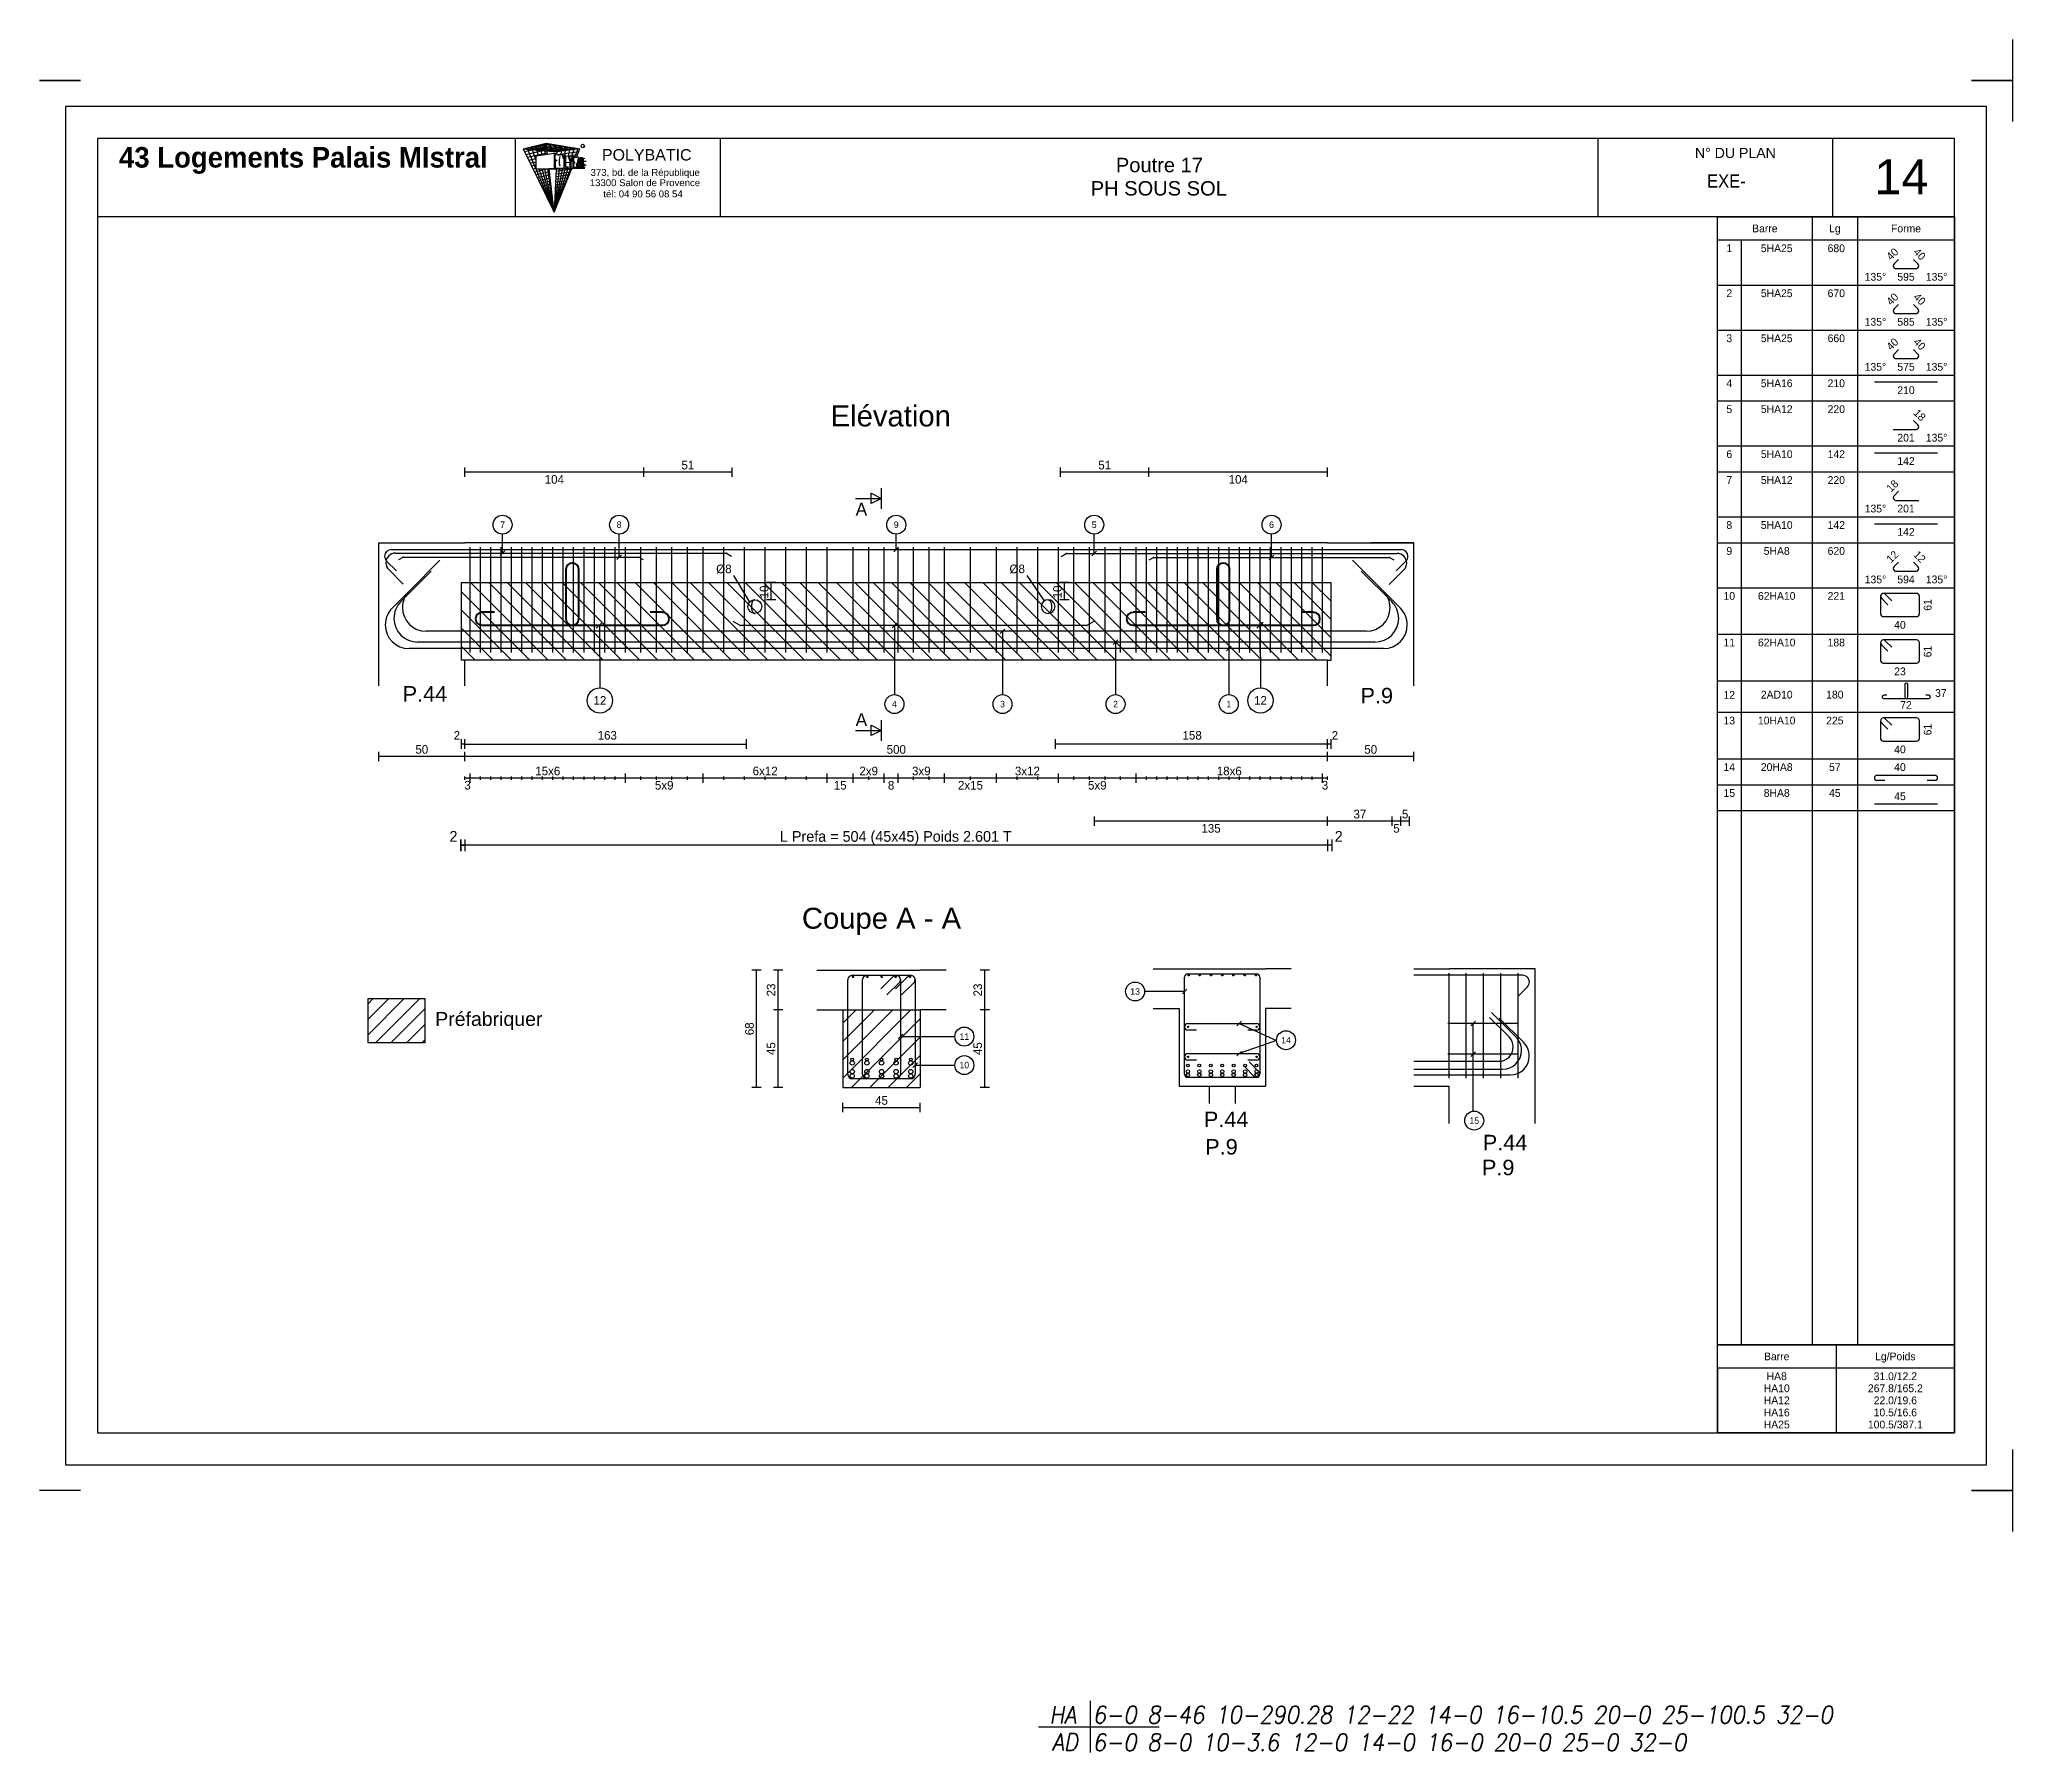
# Model space of a CAD drawing. Extents: x -12912 to 27386, y 1818 to 8189.
# Drawn here: x 2945 to 4089, y 3017 to 4010 of the extents above; entities that cross this region are included whole.
import ezdxf
from ezdxf.enums import TextEntityAlignment as Align

# ---------------------------------------------------------------- set-up
doc = ezdxf.new("R2010")
doc.units = 0
doc.header["$MEASUREMENT"] = 0
doc.linetypes.add('CONTINUE', pattern=[0])
doc.linetypes.add('MEDIUM_DASH', pattern=[0.5, 0.35, -0.15])
doc.layers.get('0').update_dxf_attribs({"linetype": 'CONTINUOUS'})
for name, color, linetype in [('1', 7, 'CONTINUOUS'), ('104', 7, 'CONTINUOUS'), ('173', 7, 'CONTINUOUS'), ('5', 7, 'CONTINUOUS'), ('6', 7, 'CONTINUOUS'), ('7', 7, 'CONTINUOUS'), ('GO-CARTOUCHE', 7, 'CONTINUOUS'), ('GO-TEXTE', 9, 'CONTINUOUS'), ('PYC-HACHURE', 7, 'CONTINUOUS'), ('RDC COFFRAGE', 7, 'CONTINUOUS'), ('STR_TXT', 102, 'CONTINUOUS')]:
    doc.layers.add(name, color=color, linetype=linetype)
doc.layers.add('PYC- HACHURES', color=7, linetype='CONTINUOUS', lineweight=18)
doc.styles.add('ARIAL', font='ARIAL.TTF')
doc.styles.add('Tableau', font='romans.shx', dxfattribs={"width": 0.9, "oblique": 10})
doc.styles.add('TEXTEBA', font='ARIAL.TTF')

msp = doc.modelspace()

# ---------------------------------------------------------------- texts
at = {"style": 'ARIAL'}
for s, height, p in [('Elévation', 12.1293, (3438.417, 3791.916)), ('Coupe A - A', 12.12935, (3433.051, 3500.705)), ('Préfabriquer', 8.08623, (3205.451, 3442.322))]:
    msp.add_text(s, height=height, dxfattribs=at).set_placement(p, align=Align.MIDDLE_CENTER)
for s, p in [('P.44', (3155.509, 3635.279)), ('P.9', (3710.698, 3634.285)), ('P.44', (3619.89, 3388.581)), ('P.44', (3781.566, 3375.15)), ('P.9', (3620.688, 3372.701)), ('P.9', (3781.079, 3360.697))]:
    msp.add_text(s, height=8.9847, dxfattribs=at).set_placement(p, align=Align.TOP_LEFT)
at = {"layer": '104', "color": 104}
msp.add_text('A', height=7.5, dxfattribs=at).set_placement((3418.051, 3741.646), align=Align.TOP_LEFT)
msp.add_text('A', height=7.5, dxfattribs=at).set_placement((3418.051, 3612.089))
at = {"layer": '173', "color": 173}
for s, p in [('Barre', (3945.058, 3900.634)), ('Lg', (3985.62, 3900.634)), ('Forme', (4026.87, 3900.634)), ('Barre', (3951.933, 3246.698)), ('Lg/Poids', (4020.683, 3246.698))]:
    msp.add_text(s, height=4.5, dxfattribs=at).set_placement(p, align=Align.MIDDLE_CENTER)
for s, p in [('1', (3924.433, 3891.384)), ('5HA25', (3951.933, 3891.384)), (' 680', (3985.62, 3891.384)), ('595', (4026.87, 3874.844)), ('2', (3924.433, 3865.291)), ('5HA25', (3951.933, 3865.291)), (' 670', (3985.62, 3865.291)), ('585', (4026.87, 3848.752)), ('3', (3924.433, 3839.199)), ('5HA25', (3951.933, 3839.199)), (' 660', (3985.62, 3839.199)), ('575', (4026.87, 3822.66)), ('4', (3924.433, 3813.107)), ('5HA16', (3951.933, 3813.107)), (' 210', (3985.62, 3813.107)), ('210', (4026.87, 3809.107)), ('5', (3924.433, 3798.107)), ('5HA12', (3951.933, 3798.107)), (' 220', (3985.62, 3798.107)), ('201', (4026.87, 3781.567)), ('6', (3924.433, 3772.014)), ('5HA10', (3951.933, 3772.014)), (' 142', (3985.62, 3772.014)), ('142', (4026.87, 3768.014)), ('7', (3924.433, 3757.014)), ('5HA12', (3951.933, 3757.014)), (' 220', (3985.62, 3757.014)), ('201', (4026.87, 3740.475)), ('8', (3924.433, 3730.922)), ('5HA10', (3951.933, 3730.922)), (' 142', (3985.62, 3730.922)), ('142', (4026.87, 3726.922)), ('9', (3924.433, 3715.922)), ('5HA8', (3951.933, 3715.922)), (' 620', (3985.62, 3715.922)), ('594', (4026.87, 3699.383)), ('10', (3924.433, 3689.83)), ('62HA10', (3951.933, 3689.83)), (' 221', (3985.62, 3689.83)), ('40', (4023.37, 3673.08)), ('11', (3924.433, 3662.83)), ('62HA10', (3951.933, 3662.83)), (' 188', (3985.62, 3662.83)), ('23', (4023.37, 3646.08)), ('12', (3924.433, 3632.491)), ('2AD10', (3951.933, 3632.6)), ('180', (3985.62, 3632.6)), ('72', (4026.87, 3626.622)), ('37', (4047.078, 3633.538)), ('13', (3924.433, 3617.6)), ('10HA10', (3951.933, 3617.6)), ('225', (3985.62, 3617.6)), ('40', (4023.37, 3600.85)), ('14', (3924.433, 3590.6)), ('20HA8', (3951.933, 3590.6)), ('57', (3985.62, 3590.6)), ('40', (4023.37, 3590.6)), ('15', (3924.433, 3575.6)), ('8HA8', (3951.933, 3575.6)), ('45', (3985.62, 3575.6)), ('45', (4023.37, 3573.686)), ('HA8', (3951.933, 3237.448)), ('31.0/12.2', (4020.683, 3237.448)), ('HA10', (3951.933, 3230.448)), ('267.8/165.2', (4020.683, 3230.448)), ('HA12', (3951.933, 3223.448)), ('HA16', (3951.933, 3216.448)), ('22.0/19.6', (4020.683, 3223.448)), ('10.5/16.6', (4020.683, 3216.448)), ('HA25', (3951.933, 3209.448)), ('100.5/387.1', (4020.683, 3209.448))]:
    msp.add_text(s, height=4.5, dxfattribs=at).set_placement(p, align=Align.TOP_CENTER)
for s, p in [('40', (4018.186, 3881.785)), ('40', (4018.186, 3855.692)), ('40', (4018.186, 3829.6)), ('18', (4018.186, 3747.415)), ('12', (4018.186, 3706.323))]:
    msp.add_text(s, height=4.5, rotation=45, dxfattribs=at).set_placement(p)
for s, p in [('40', (4035.554, 3881.785)), ('40', (4035.554, 3855.692)), ('40', (4035.554, 3829.6)), ('18', (4035.554, 3788.508)), ('12', (4035.554, 3706.323))]:
    msp.add_text(s, height=4.5, rotation=315, dxfattribs=at).set_placement(p, align=Align.RIGHT)
for p in [(4015.37, 3874.844), (4015.37, 3848.752), (4015.37, 3822.66), (4015.37, 3740.475), (4015.37, 3699.383)]:
    msp.add_text('135°', height=4.5, dxfattribs=at).set_placement(p, align=Align.TOP_RIGHT)
for p in [(4038.37, 3874.844), (4038.37, 3848.752), (4038.37, 3822.66), (4038.37, 3781.567), (4038.37, 3699.383)]:
    msp.add_text('135°', height=4.5, dxfattribs=at).set_placement(p, align=Align.TOP_LEFT)
for p in [(4037.145, 3682.33), (4037.145, 3655.33), (4037.145, 3610.1)]:
    msp.add_text('61', height=4.5, rotation=90, dxfattribs=at).set_placement(p, align=Align.TOP_CENTER)
at = {"layer": '5', "color": 5}
for s, p in [('51', (3320.799, 3760.916)), ('51', (3562.423, 3760.916)), ('50', (3166.611, 3596.083)), ('500', (3441.611, 3596.083)), ('50', (3716.611, 3596.083)), ('15x6', (3239.611, 3583.583)), ('6x12', (3365.611, 3583.583)), ('2x9', (3425.611, 3583.583)), ('3x9', (3456.111, 3583.583)), ('3x12', (3517.611, 3583.583)), ('18x6', (3634.611, 3583.583)), ('37', (3710.336, 3558.583)), ('5', (3736.561, 3558.583)), ('45', (3433.051, 3392.579))]:
    msp.add_text(s, height=5, dxfattribs=at).set_placement(p, align=Align.CENTER)
for s, p in [('104', (3243.401, 3757.652)), ('104', (3639.821, 3757.652)), ('3', (3193.111, 3580.319)), ('5x9', (3307.111, 3580.319)), ('15', (3409.111, 3580.319)), ('8', (3438.611, 3580.319)), ('2x15', (3484.611, 3580.319)), ('5x9', (3558.111, 3580.319)), ('3', (3690.111, 3580.319)), ('135', (3624.058, 3555.319)), ('5', (3731.561, 3555.319))]:
    msp.add_text(s, height=5, dxfattribs=at).set_placement(p, align=Align.TOP_CENTER)
for s, p in [('10', (3367.499, 3689.868)), ('10', (3537.499, 3689.868)), ('23', (3371.503, 3459.114)), ('23', (3491.336, 3459.114)), ('68', (3359.003, 3436.614)), ('45', (3371.503, 3425.114)), ('45', (3491.336, 3425.114))]:
    msp.add_text(s, height=5, rotation=90, dxfattribs=at).set_placement(p, align=Align.CENTER)
at = {"layer": '5', "color": 5, "char_height": 5}
for s, insert, attachment_point in [('Ø8', (3337.239, 3705.752), 1), ('Ø8', (3507.239, 3705.752), 1), ('2', (3186.935, 3606.733), 5), ('163', (3274.111, 3606.733), 5), ('158', (3613.111, 3606.733), 5), ('2', (3695.871, 3606.733), 5)]:
    msp.add_mtext(s, dxfattribs=dict(at, insert=insert, attachment_point=attachment_point))
at = {"layer": '6', "color": 6}
for s, height, p in [('7', 3.75, (3213.418, 3728.868)), ('8', 3.75, (3280.975, 3728.868)), ('9', 3.75, (3441.611, 3728.868)), ('5', 3.75, (3556.319, 3728.868)), ('6', 3.75, (3659.111, 3728.868)), ('12', 5, (3269.823, 3626.999)), ('4', 3.75, (3440.526, 3624.868)), ('3', 3.75, (3503.181, 3624.868)), ('2', 3.75, (3568.7, 3624.868)), ('1', 3.75, (3634.336, 3624.868)), ('12', 5, (3652.691, 3626.99)), ('13', 3.75, (3580.04, 3458.241)), ('11', 3.75, (3481.051, 3432.084)), ('14', 3.75, (3667.513, 3429.978)), ('10', 3.75, (3481.051, 3415.569)), ('15', 3.75, (3776.611, 3383.402))]:
    msp.add_text(s, height=height, dxfattribs=at).set_placement(p, align=Align.MIDDLE_CENTER)
at = {"layer": 'GO-CARTOUCHE', "color": 9, "style": 'TEXTEBA'}
for s, p in [('373, bd. de la République', (3264.435, 3931.105)), ('13300 Salon de Provence', (3263.971, 3925.147)), ('tél: 04 90 56 08 54', (3271.799, 3918.674))]:
    msp.add_text(s, height=3.97727, dxfattribs=at).set_placement(p)
at = {"layer": 'GO-CARTOUCHE', "color": 2, "style": 'TEXTEBA'}
msp.add_text('14', height=20.1986, dxfattribs=at).set_placement((4008.533, 3920.482))
at = {"layer": 'GO-CARTOUCHE', "color": 2, "style": 'TEXTEBA', "width": 0.9}
msp.add_text('EXE-', height=7.6364, dxfattribs=at).set_placement((3922.757, 3924.315), align=Align.CENTER)
at = {"layer": 'GO-CARTOUCHE', "insert": (3097.938, 3940.038), "char_height": 11.93182, "attachment_point": 5}
msp.add_mtext('{\\Fbold|c0;43 Logements Palais MIstral}', dxfattribs=at)
at = {"layer": 'GO-TEXTE', "color": 3, "style": 'TEXTEBA'}
msp.add_text('POLYBATIC', height=6.6288, dxfattribs=at).set_placement((3296.98, 3943.325), align=Align.MIDDLE)
at = {"layer": 'GO-TEXTE', "style": 'TEXTEBA'}
msp.add_text('N° DU PLAN', height=5.8564, dxfattribs=at).set_placement((3927.98, 3941.488), align=Align.CENTER)
at = {"layer": 'GO-TEXTE', "color": 2, "style": 'TEXTEBA'}
for s, height, p in [('Poutre 17', 8.3314, (3568.898, 3933.236)), ('PH SOUS SOL', 8.33139, (3554.307, 3919.723))]:
    msp.add_text(s, height=height, dxfattribs=at).set_placement(p)
at = {"layer": 'PYC-HACHURE'}
for s, height, p in [('2', 6.222, (3184.942, 3545.052)), ('L Prefa = 504 (45x45) Poids 2.601 T', 6.22222, (3441.353, 3545.052)), ('2', 6.222, (3698.065, 3545.052))]:
    msp.add_text(s, height=height, dxfattribs=at).set_placement(p, align=Align.CENTER)

# ---------------------------------------------------------------- blocks, each defined once
blk = doc.blocks.new('A$C20507BFC')
at = {"layer": 'RDC COFFRAGE', "color": 5, "linetype": 'CONTINUE', "lineweight": 40, "ltscale": 0.01}
for points in [[(56, 36.1), (56, 36.1)], [(52.3, 32.3), (52.3, 3.7)], [(59.7, 3.7), (59.7, 32.3)], [(0, 3.7), (0, 3.7)], [(10.8, 7.5), (3.7, 7.5)], [(108.3, 7.5), (101.2, 7.5)], [(112, 3.7), (112, 3.7)], [(3.7, 0), (56, 0)], [(56, 0), (108.3, 0)]]:
    blk.add_lwpolyline(points, dxfattribs=at)
for centre, start, end in [((56, 32.3), 90, 180), ((56, 32.3), 0, 90), ((3.7, 3.7), 90, 180), ((3.7, 3.7), 180, 270), ((56, 3.7), 180, 270), ((56, 3.7), 270, 0), ((108.3, 3.7), 0, 90), ((108.3, 3.7), 270, 0)]:
    blk.add_arc(centre, 3.75, start, end, dxfattribs=at)
blk = doc.blocks.new('A$C2346579C')
at = {"layer": '173', "color": 173}
for points in [[(0, 1.9), (0, 1.9)], [(1.9, 3.8), (41.7, 3.8)], [(43.6, 1.9), (43.6, 1.9)], [(6.9, 0), (1.9, 0)], [(41.7, 0), (36.7, 0)]]:
    blk.add_lwpolyline(points, dxfattribs=at)
for centre, start, end in [((1.9, 1.9), 90, 180), ((1.9, 1.9), 180, 270), ((41.7, 1.9), 0, 90), ((41.7, 1.9), 270, 0)]:
    blk.add_arc(centre, 1.9, start, end, dxfattribs=at)
blk = doc.blocks.new('A$C5E66155F')
at = {"layer": '7', "color": 7}
for points in [[(2.1, 5.2), (2, 4.8)], [(2, 4.8), (2, 4.4)], [(2, 4.4), (2, 4)], [(2, 4), (2, 3.6)], [(2, 3.6), (2, 3.2)], [(2, 3.2), (2.1, 2.8)], [(2.2, 5.5), (2.1, 5.2)], [(2.1, 2.8), (2.2, 2.5)], [(2.3, 6.2), (2.2, 5.9)], [(2.2, 5.9), (2.2, 5.5)], [(2.2, 2.5), (2.2, 2.1)], [(2.2, 2.1), (2.3, 1.8)], [(2.5, 6.5), (2.3, 6.2)], [(2.3, 1.8), (2.5, 1.5)], [(2.6, 6.8), (2.5, 6.5)], [(2.5, 1.5), (2.6, 1.2)], [(2.7, 7.1), (2.6, 6.8)], [(2.6, 1.2), (2.7, 0.9)], [(2.9, 7.3), (2.7, 7.1)], [(2.7, 0.9), (2.9, 0.7)], [(3.1, 7.5), (2.9, 7.3)], [(2.9, 0.7), (3.1, 0.5)], [(3.2, 7.7), (3.1, 7.5)], [(3.1, 0.5), (3.2, 0.3)], [(3.4, 7.8), (3.2, 7.7)], [(3.2, 0.3), (3.4, 0.2)], [(3.6, 7.9), (3.4, 7.8)], [(3.4, 0.2), (3.6, 0.1)], [(3.8, 8), (3.6, 7.9)], [(3.6, 0.1), (3.8, 0)], [(4, 8), (3.8, 8)], [(3.8, 0), (4, 0)]]:
    blk.add_lwpolyline(points, dxfattribs=at)
blk.add_circle((4, 4), 4, dxfattribs=at)
blk = doc.blocks.new('Smallsp')
at = {"layer": 'STR_TXT', "linetype": 'Continuous'}
for points in [[(0, 15), (0, -15)], [(-30, 0), (40, 0)]]:
    blk.add_lwpolyline(points, dxfattribs=at)
at = {"layer": 'STR_TXT', "linetype": 'Continuous', "style": 'Tableau', "oblique": 10, "width": 0.9}
for s, p in [('HA', (-23.6, 1.9)), ('AD', (-22.2, -13.9))]:
    blk.add_text(s, height=10, dxfattribs=at).set_placement(p)
for tag, p in [('SPAD', (1.4, 1.9)), ('SPHA', (1.4, -14.1))]:
    blk.add_attdef(tag, p, '', height=10, dxfattribs=at)

# ---------------------------------------------------------------- hatches: boundary and pattern name
at = {"layer": 'PYC- HACHURES', "lineweight": 15}
h = msp.add_hatch(dxfattribs=at)
h.set_pattern_fill('ANSI31', color=104, scale=60, style=0)
h.set_pattern_definition([(135, (12122.783, 3072.3995), (5.303301, 5.303301), [])])
h.paths.add_polyline_path([(3189.611, 3695.368), (3693.611, 3695.368), (3693.611, 3650.368), (3691.611, 3650.368), (3191.611, 3650.368), (3189.611, 3650.368)])
h = msp.add_hatch(dxfattribs=at)
h.set_pattern_fill('ANSI31', color=104, scale=2, style=0)
h.set_pattern_definition([(45, (3340.7286, 4886.7306), (-4.490128, 4.490128), [])])
h.paths.add_polyline_path([(3168.335, 3454.157), (3135.414, 3454.157), (3135.414, 3428.506), (3168.335, 3428.506)])
h = msp.add_hatch(dxfattribs=at)
h.set_pattern_fill('ANSI31', color=104, scale=60, style=0)
h.set_pattern_definition([(45, (-5248.1204, 3054.3286), (-5.303301, 5.303301), [])])
h.paths.add_polyline_path([(3455.551, 3447.614), (3410.551, 3447.614), (3410.551, 3402.614), (3455.551, 3402.614)])

# ---------------------------------------------------------------- linework, layer by layer
for p, q in [((4088.616, 4010.196), (4088.616, 3986.389)), ((4088.616, 4010.196), (4088.616, 3986.389)), ((2968.787, 3986.389), (2944.98, 3986.389)), ((2944.98, 3986.389), (2968.787, 3986.389)), ((2968.787, 3986.389), (2944.98, 3986.389)), ((2944.98, 3986.389), (2968.787, 3986.389)), ((2968.787, 3986.389), (2944.98, 3986.389)), ((2968.787, 3986.389), (2944.98, 3986.389)), ((2944.98, 3986.389), (2968.787, 3986.389)), ((2968.787, 3986.389), (2944.98, 3986.389)), ((2944.98, 3986.389), (2968.787, 3986.389)), ((2968.787, 3986.389), (2944.98, 3986.389)), ((2968.787, 3986.389), (2944.98, 3986.389)), ((2944.98, 3986.389), (2968.787, 3986.389)), ((2968.787, 3986.389), (2944.98, 3986.389)), ((2944.98, 3986.389), (2968.787, 3986.389)), ((2968.787, 3986.389), (2944.98, 3986.389)), ((2968.787, 3986.389), (2944.98, 3986.389)), ((2944.98, 3986.389), (2968.787, 3986.389)), ((2968.787, 3986.389), (2944.98, 3986.389)), ((2944.98, 3986.389), (2968.787, 3986.389)), ((2968.787, 3986.389), (2944.98, 3986.389)), ((2968.787, 3986.389), (2944.98, 3986.389)), ((2944.98, 3986.389), (2968.787, 3986.389)), ((2968.787, 3986.389), (2944.98, 3986.389)), ((2944.98, 3986.389), (2968.787, 3986.389)), ((2968.787, 3986.389), (2944.98, 3986.389)), ((2968.787, 3986.389), (2944.98, 3986.389)), ((2944.98, 3986.389), (2968.787, 3986.389)), ((2968.787, 3986.389), (2944.98, 3986.389)), ((2944.98, 3986.389), (2968.787, 3986.389)), ((2968.787, 3986.389), (2944.98, 3986.389)), ((2968.787, 3986.389), (2944.98, 3986.389)), ((4064.809, 3986.389), (4088.616, 3986.389)), ((4088.616, 3986.389), (4064.809, 3986.389)), ((4064.809, 3986.389), (4088.616, 3986.389)), ((4088.616, 3986.389), (4064.809, 3986.389)), ((4064.809, 3986.389), (4088.616, 3986.389)), ((4064.809, 3986.389), (4088.616, 3986.389)), ((4088.616, 3986.389), (4064.809, 3986.389)), ((4064.809, 3986.389), (4088.616, 3986.389)), ((4088.616, 3986.389), (4064.809, 3986.389)), ((4064.809, 3986.389), (4088.616, 3986.389)), ((4064.809, 3986.389), (4088.616, 3986.389)), ((4088.616, 3986.389), (4064.809, 3986.389)), ((4064.809, 3986.389), (4088.616, 3986.389)), ((4088.616, 3986.389), (4064.809, 3986.389)), ((4064.809, 3986.389), (4088.616, 3986.389)), ((4064.809, 3986.389), (4088.616, 3986.389)), ((4088.616, 3986.389), (4064.809, 3986.389)), ((4064.809, 3986.389), (4088.616, 3986.389)), ((4088.616, 3986.389), (4064.809, 3986.389)), ((4064.809, 3986.389), (4088.616, 3986.389)), ((4064.809, 3986.389), (4088.616, 3986.389)), ((4088.616, 3986.389), (4064.809, 3986.389)), ((4064.809, 3986.389), (4088.616, 3986.389)), ((4088.616, 3986.389), (4064.809, 3986.389)), ((4064.809, 3986.389), (4088.616, 3986.389)), ((4064.809, 3986.389), (4088.616, 3986.389)), ((4088.616, 3986.389), (4064.809, 3986.389)), ((4064.809, 3986.389), (4088.616, 3986.389)), ((4088.616, 3986.389), (4064.809, 3986.389)), ((4064.809, 3986.389), (4088.616, 3986.389)), ((4064.809, 3986.389), (4088.616, 3986.389)), ((4088.616, 3986.389), (4088.616, 3962.582)), ((4088.616, 3986.389), (4088.616, 3962.582)), ((4088.616, 3986.389), (4088.616, 3962.582)), ((4088.616, 3986.389), (4088.616, 3962.582)), ((4088.616, 3986.389), (4088.616, 3962.582)), ((4088.616, 3986.389), (4088.616, 3962.582)), ((4088.616, 3986.389), (4088.616, 3962.582)), ((4088.616, 3986.389), (4088.616, 3962.582)), ((4088.616, 3986.389), (4088.616, 3962.582)), ((4088.616, 3986.389), (4088.616, 3962.582)), ((4088.616, 3192.696), (4088.616, 3168.889)), ((4088.616, 3192.696), (4088.616, 3168.889)), ((2968.787, 3168.889), (2944.98, 3168.889)), ((4064.809, 3168.889), (4088.616, 3168.889)), ((4088.616, 3168.889), (4064.809, 3168.889)), ((4064.809, 3168.889), (4088.616, 3168.889)), ((4088.616, 3168.889), (4064.809, 3168.889)), ((4064.809, 3168.889), (4088.616, 3168.889)), ((4064.809, 3168.889), (4088.616, 3168.889)), ((4088.616, 3168.889), (4064.809, 3168.889)), ((4064.809, 3168.889), (4088.616, 3168.889)), ((4088.616, 3168.889), (4064.809, 3168.889)), ((4064.809, 3168.889), (4088.616, 3168.889)), ((4064.809, 3168.889), (4088.616, 3168.889)), ((4088.616, 3168.889), (4064.809, 3168.889)), ((4064.809, 3168.889), (4088.616, 3168.889)), ((4088.616, 3168.889), (4064.809, 3168.889)), ((4064.809, 3168.889), (4088.616, 3168.889)), ((4064.809, 3168.889), (4088.616, 3168.889)), ((4088.616, 3168.889), (4064.809, 3168.889)), ((4064.809, 3168.889), (4088.616, 3168.889)), ((4088.616, 3168.889), (4064.809, 3168.889)), ((4064.809, 3168.889), (4088.616, 3168.889)), ((4064.809, 3168.889), (4088.616, 3168.889)), ((4088.616, 3168.889), (4064.809, 3168.889)), ((4064.809, 3168.889), (4088.616, 3168.889)), ((4088.616, 3168.889), (4064.809, 3168.889)), ((4064.809, 3168.889), (4088.616, 3168.889)), ((4064.809, 3168.889), (4088.616, 3168.889)), ((4088.616, 3168.889), (4064.809, 3168.889)), ((4064.809, 3168.889), (4088.616, 3168.889)), ((4088.616, 3168.889), (4064.809, 3168.889)), ((4064.809, 3168.889), (4088.616, 3168.889)), ((4064.809, 3168.889), (4088.616, 3168.889)), ((4088.616, 3168.889), (4088.616, 3145.082)), ((4088.616, 3168.889), (4088.616, 3145.082)), ((4088.616, 3168.889), (4088.616, 3145.082)), ((4088.616, 3168.889), (4088.616, 3145.082)), ((4088.616, 3168.889), (4088.616, 3145.082)), ((4088.616, 3168.889), (4088.616, 3145.082)), ((4088.616, 3168.889), (4088.616, 3145.082)), ((4088.616, 3168.889), (4088.616, 3145.082)), ((4088.616, 3168.889), (4088.616, 3145.082)), ((4088.616, 3168.889), (4088.616, 3145.082))]:
    msp.add_line(p, q)
at = {"color": 7, "linetype": 'Continuous'}
for p, q in [((3623.059, 3403.376), (3623.059, 3393.404)), ((3638.021, 3403.376), (3638.021, 3393.404))]:
    msp.add_line(p, q, dxfattribs=at)
at = {"layer": '1', "color": 1}
for points in [[(3159.438, 3690.54), (3177.116, 3708.218)], [(3706.106, 3708.218), (3723.784, 3690.54)], [(3149.438, 3680.54), (3167.116, 3698.218)], [(3154.438, 3684.29), (3172.116, 3701.968)], [(3711.106, 3701.968), (3728.784, 3684.29)], [(3716.106, 3698.218), (3733.784, 3680.54)], [(3150.411, 3674.568), (3150.411, 3674.568)], [(3155.411, 3680.818), (3155.411, 3680.818)], [(3351.088, 3670.368), (3347.117, 3672.66)], [(3556.105, 3672.66), (3552.134, 3670.368)], [(3727.811, 3680.818), (3727.811, 3680.818)], [(3732.811, 3674.568), (3732.811, 3674.568)], [(3145.411, 3670.818), (3145.411, 3670.818)], [(3719.061, 3660.818), (3164.161, 3660.818)], [(3714.061, 3667.068), (3169.161, 3667.068)], [(3552.134, 3670.368), (3351.088, 3670.368)], [(3737.811, 3670.818), (3737.811, 3670.818)], [(3724.061, 3657.068), (3159.161, 3657.068)], [(3796.77, 3431.945), (3785.456, 3443.259)], [(3800.779, 3431.904), (3786.637, 3446.047)], [(3805.279, 3428.654), (3791.137, 3442.797)], [(3799.201, 3426.076), (3799.201, 3426.076)], [(3804.001, 3424.126), (3804.001, 3424.126)], [(3808.501, 3420.876), (3808.501, 3420.876)], [(3741.642, 3417.776), (3790.901, 3417.776)], [(3741.642, 3413.126), (3793.001, 3413.126)], [(3741.642, 3409.876), (3797.501, 3409.876)]]:
    msp.add_lwpolyline(points, dxfattribs=at)
for centre, radius in [((3416.101, 3418.864), 0.8), ((3424.576, 3418.864), 0.8), ((3433.051, 3418.864), 0.8), ((3441.526, 3418.864), 0.8), ((3450.001, 3418.864), 0.8), ((3416.101, 3416.814), 1.25), ((3416.101, 3411.814), 1.25), ((3416.101, 3409.314), 1.25), ((3424.576, 3416.814), 1.25), ((3424.576, 3411.814), 1.25), ((3424.576, 3409.314), 1.25), ((3433.051, 3416.814), 1.25), ((3433.051, 3411.814), 1.25), ((3433.051, 3409.314), 1.25), ((3441.526, 3416.814), 1.25), ((3441.526, 3411.814), 1.25), ((3441.526, 3409.314), 1.25), ((3450.001, 3416.814), 1.25), ((3450.001, 3411.814), 1.25), ((3450.001, 3409.314), 1.25), ((3610.64, 3411.876), 1), ((3610.64, 3409.876), 1), ((3610.64, 3415.276), 0.8), ((3617.273, 3411.876), 1), ((3617.273, 3409.876), 1), ((3617.273, 3415.276), 0.8), ((3623.907, 3411.876), 1), ((3623.907, 3409.876), 1), ((3623.907, 3415.276), 0.8), ((3630.54, 3411.876), 1), ((3630.54, 3409.876), 1), ((3630.54, 3415.276), 0.8), ((3637.173, 3411.876), 1), ((3637.173, 3409.876), 1), ((3637.173, 3415.276), 0.8), ((3643.807, 3411.876), 1), ((3643.807, 3409.876), 1), ((3643.807, 3415.276), 0.8), ((3650.44, 3411.876), 1), ((3650.44, 3409.876), 1), ((3650.44, 3415.276), 0.8)]:
    msp.add_circle(centre, radius, dxfattribs=at)
for centre, radius, start, end in [((3164.161, 3674.568), 13.75, 135, 180), ((3169.161, 3680.818), 13.75, 135, 180), ((3714.061, 3680.818), 13.75, 0, 45), ((3719.061, 3674.568), 13.75, 0, 45), ((3159.161, 3670.818), 13.75, 135, 180), ((3164.161, 3674.568), 13.75, 180, 270), ((3169.161, 3680.818), 13.75, 180, 270), ((3714.061, 3680.818), 13.75, 270, 0), ((3719.061, 3674.568), 13.75, 270, 0), ((3724.061, 3670.818), 13.75, 0, 45), ((3159.161, 3670.818), 13.75, 180, 270), ((3724.061, 3670.818), 13.75, 270, 0), ((3790.901, 3426.076), 8.3, 0, 45), ((3793.001, 3424.126), 11, 0, 45), ((3790.901, 3426.076), 8.3, 270, 0), ((3793.001, 3424.126), 11, 270, 0), ((3797.501, 3420.876), 11, 270, 0), ((3797.501, 3420.876), 11, 0, 45)]:
    msp.add_arc(centre, radius, start, end, dxfattribs=at)
for p in [(3351.088, 3670.368), (3552.134, 3670.368)]:
    msp.add_point(p, dxfattribs=at)
at = {"layer": '104', "color": 104}
for points in [[(3418.051, 3744.118), (3433.051, 3744.118)], [(3433.051, 3738.118), (3433.051, 3750.118)], [(3433.051, 3603.618), (3433.051, 3615.618)], [(3418.051, 3609.618), (3433.051, 3609.618)]]:
    msp.add_lwpolyline(points, dxfattribs=at)
for points in [[(3433.051, 3744.118), (3427.051, 3741.118), (3427.051, 3747.118), (3433.051, 3744.118)], [(3433.051, 3609.618), (3427.051, 3606.618), (3427.051, 3612.618), (3433.051, 3609.618)]]:
    msp.add_lwpolyline(points, close=True, dxfattribs=at)
at = {"layer": '173', "color": 173}
for p, q in [((3801.446, 3439.665), (3761.226, 3439.665)), ((3801.446, 3421.976), (3761.226, 3421.976))]:
    msp.add_line(p, q, dxfattribs=at)
for points in [[(3917.558, 3907.384), (4055.058, 3907.384), (4055.058, 3253.448), (3917.558, 3253.448), (3917.558, 3907.384)], [(3917.558, 3253.448), (4055.058, 3253.448), (4055.058, 3202.448), (3917.558, 3202.448), (3917.558, 3253.448)]]:
    msp.add_lwpolyline(points, close=True, dxfattribs=at)
for points in [[(3972.558, 3907.384), (3972.558, 3253.448)], [(3998.683, 3907.384), (3998.683, 3253.448)], [(4055.058, 3893.884), (3917.558, 3893.884)], [(3931.308, 3893.884), (3931.308, 3253.448)], [(4019.495, 3878.91), (4019.495, 3878.91)], [(4022.561, 3882.624), (4019.954, 3880.017)], [(4021.061, 3877.344), (4032.679, 3877.344)], [(4033.786, 3880.017), (4031.179, 3882.624)], [(4034.245, 3878.91), (4034.245, 3878.91)], [(3917.558, 3867.791), (4055.058, 3867.791)], [(4022.561, 3856.532), (4019.954, 3853.925)], [(4033.786, 3853.925), (4031.179, 3856.532)], [(4019.495, 3852.818), (4019.495, 3852.818)], [(4021.061, 3851.252), (4032.679, 3851.252)], [(4034.245, 3852.818), (4034.245, 3852.818)], [(3917.558, 3841.699), (4055.058, 3841.699)], [(4019.495, 3826.725), (4019.495, 3826.725)], [(4022.561, 3830.44), (4019.954, 3827.832)], [(4021.061, 3825.16), (4032.679, 3825.16)], [(4033.786, 3827.832), (4031.179, 3830.44)], [(4034.245, 3826.725), (4034.245, 3826.725)], [(3917.558, 3815.607), (4055.058, 3815.607)], [(4008.548, 3811.607), (4045.192, 3811.607)], [(3917.558, 3800.607), (4055.058, 3800.607)], [(4033.786, 3786.74), (4031.179, 3789.347)], [(4034.245, 3785.633), (4034.245, 3785.633)], [(3917.558, 3774.514), (4055.058, 3774.514)], [(4019.495, 3784.067), (4032.679, 3784.067)], [(4008.548, 3770.514), (4045.192, 3770.514)], [(3917.558, 3759.514), (4055.058, 3759.514)], [(4019.495, 3744.541), (4019.495, 3744.541)], [(4022.561, 3748.255), (4019.954, 3745.648)], [(4021.061, 3742.975), (4034.245, 3742.975)], [(3917.558, 3733.422), (4055.058, 3733.422)], [(4008.548, 3729.422), (4045.192, 3729.422)], [(3917.558, 3718.422), (4055.058, 3718.422)], [(3145.061, 3710.568), (3145.061, 3710.568)], [(3151.86, 3702.153), (3146.203, 3707.81)], [(3148.961, 3714.468), (3734.261, 3714.468)], [(3194.611, 3654.818), (3194.611, 3715.868)], [(3200.611, 3654.818), (3200.611, 3715.868)], [(3206.611, 3654.818), (3206.611, 3715.868)], [(3212.611, 3654.818), (3212.611, 3715.868)], [(3218.611, 3654.818), (3218.611, 3715.868)], [(3224.611, 3654.818), (3224.611, 3715.868)], [(3230.611, 3654.818), (3230.611, 3715.868)], [(3236.611, 3654.818), (3236.611, 3715.868)], [(3242.611, 3654.818), (3242.611, 3715.868)], [(3248.611, 3654.818), (3248.611, 3715.868)], [(3254.611, 3654.818), (3254.611, 3715.868)], [(3260.611, 3654.818), (3260.611, 3715.868)], [(3266.611, 3654.818), (3266.611, 3715.868)], [(3272.611, 3654.818), (3272.611, 3715.868)], [(3278.611, 3654.818), (3278.611, 3715.868)], [(3284.611, 3654.818), (3284.611, 3715.868)], [(3293.611, 3654.818), (3293.611, 3715.868)], [(3302.611, 3654.818), (3302.611, 3715.868)], [(3311.611, 3654.818), (3311.611, 3715.868)], [(3320.611, 3654.818), (3320.611, 3715.868)], [(3329.611, 3654.818), (3329.611, 3715.868)], [(3341.611, 3654.818), (3341.611, 3715.868)], [(3353.611, 3654.818), (3353.611, 3715.868)], [(3365.611, 3654.818), (3365.611, 3715.868)], [(3377.611, 3654.818), (3377.611, 3715.868)], [(3389.611, 3654.818), (3389.611, 3715.868)], [(3401.611, 3654.818), (3401.611, 3715.868)], [(3416.611, 3654.818), (3416.611, 3715.868)], [(3425.611, 3654.818), (3425.611, 3715.868)], [(3434.611, 3654.818), (3434.611, 3715.868)], [(3442.611, 3654.818), (3442.611, 3715.868)], [(3451.611, 3654.818), (3451.611, 3715.868)], [(3460.611, 3654.818), (3460.611, 3715.868)], [(3469.611, 3654.818), (3469.611, 3715.868)], [(3484.611, 3654.818), (3484.611, 3715.868)], [(3499.611, 3654.818), (3499.611, 3715.868)], [(3511.611, 3654.818), (3511.611, 3715.868)], [(3523.611, 3654.818), (3523.611, 3715.868)], [(3535.611, 3654.818), (3535.611, 3715.868)], [(3544.611, 3654.818), (3544.611, 3715.868)], [(3553.611, 3654.818), (3553.611, 3715.868)], [(3562.611, 3654.818), (3562.611, 3715.868)], [(3571.611, 3654.818), (3571.611, 3715.868)], [(3580.611, 3654.818), (3580.611, 3715.868)], [(3586.611, 3654.818), (3586.611, 3715.868)], [(3592.611, 3654.818), (3592.611, 3715.868)], [(3598.611, 3654.818), (3598.611, 3715.868)], [(3604.611, 3654.818), (3604.611, 3715.868)], [(3610.611, 3654.818), (3610.611, 3715.868)], [(3616.611, 3654.818), (3616.611, 3715.868)], [(3622.611, 3654.818), (3622.611, 3715.868)], [(3628.611, 3654.818), (3628.611, 3715.868)], [(3634.611, 3654.818), (3634.611, 3715.868)], [(3640.611, 3654.818), (3640.611, 3715.868)], [(3646.611, 3654.818), (3646.611, 3715.868)], [(3652.611, 3654.818), (3652.611, 3715.868)], [(3658.611, 3654.818), (3658.611, 3715.868)], [(3664.611, 3654.818), (3664.611, 3715.868)], [(3670.611, 3654.818), (3670.611, 3715.868)], [(3676.611, 3654.818), (3676.611, 3715.868)], [(3682.611, 3654.818), (3682.611, 3715.868)], [(3688.611, 3654.818), (3688.611, 3715.868)], [(3737.019, 3707.81), (3731.362, 3702.153)], [(3738.161, 3710.568), (3738.161, 3710.568)], [(4022.561, 3707.163), (4019.954, 3704.555)], [(4033.786, 3704.555), (4031.179, 3707.163)], [(4019.495, 3703.448), (4019.495, 3703.448)], [(4021.061, 3701.883), (4032.679, 3701.883)], [(4034.245, 3703.448), (4034.245, 3703.448)], [(3917.558, 3692.33), (4055.058, 3692.33)], [(4012.095, 3687.46), (4012.095, 3677.2)], [(4012.095, 3687.46), (4012.095, 3687.46)], [(4012.569, 3686.314), (4016.388, 3682.496)], [(4013.715, 3689.08), (4013.715, 3689.08)], [(4033.025, 3689.08), (4013.715, 3689.08)], [(4018.679, 3684.787), (4014.861, 3688.605)], [(4034.645, 3677.2), (4034.645, 3687.46)], [(4013.715, 3675.58), (4033.025, 3675.58)], [(3917.558, 3665.33), (4055.058, 3665.33)], [(4012.095, 3660.46), (4012.095, 3650.2)], [(4012.095, 3660.46), (4012.095, 3660.46)], [(4013.715, 3662.08), (4013.715, 3662.08)], [(4033.025, 3662.08), (4013.715, 3662.08)], [(4018.679, 3657.787), (4014.861, 3661.605)], [(4034.645, 3650.2), (4034.645, 3660.46)], [(4012.569, 3659.314), (4016.388, 3655.496)], [(4013.715, 3648.58), (4033.025, 3648.58)], [(3917.558, 3638.33), (4055.058, 3638.33)], [(3917.558, 3638.33), (4055.058, 3638.33)], [(3917.558, 3638.33), (4055.058, 3638.33)], [(3917.558, 3638.33), (4055.058, 3638.33)], [(3917.558, 3638.33), (4055.058, 3638.33)], [(3917.558, 3638.33), (4055.058, 3638.33)], [(3917.558, 3638.33), (4055.058, 3638.33)], [(3917.558, 3638.33), (4055.058, 3638.33)], [(4013.046, 3629.018), (4013.046, 3629.018)], [(4015.755, 3629.955), (4013.983, 3629.955)], [(4013.983, 3628.082), (4027.046, 3628.082)], [(4026.11, 3636.158), (4026.11, 3629.018)], [(4027.046, 3628.082), (4040.11, 3628.082)], [(4027.983, 3629.018), (4027.983, 3636.158)], [(4040.11, 3629.955), (4038.338, 3629.955)], [(4041.046, 3629.018), (4041.046, 3629.018)], [(3917.558, 3620.1), (4055.058, 3620.1)], [(3917.558, 3620.1), (4055.058, 3620.1)], [(4012.095, 3615.23), (4012.095, 3604.97)], [(4012.095, 3615.23), (4012.095, 3615.23)], [(4012.569, 3614.084), (4016.388, 3610.266)], [(4013.715, 3616.85), (4013.715, 3616.85)], [(4033.025, 3616.85), (4013.715, 3616.85)], [(4018.679, 3612.557), (4014.861, 3616.375)], [(4034.645, 3604.97), (4034.645, 3615.23)], [(4013.715, 3603.35), (4033.025, 3603.35)], [(3917.558, 3593.1), (4055.058, 3593.1)], [(3917.558, 3593.1), (4055.058, 3593.1)], [(3917.558, 3593.1), (4055.058, 3593.1)], [(3917.558, 3593.1), (4055.058, 3593.1)], [(3917.558, 3593.1), (4055.058, 3593.1)], [(3917.558, 3593.1), (4055.058, 3593.1)], [(3917.558, 3593.1), (4055.058, 3593.1)], [(3917.558, 3593.1), (4055.058, 3593.1)], [(3917.558, 3593.1), (4055.058, 3593.1)], [(3917.558, 3593.1), (4055.058, 3593.1)], [(4008.548, 3582.1), (4008.548, 3582.1)], [(4010.048, 3583.6), (4043.692, 3583.6)], [(4014.548, 3580.6), (4010.048, 3580.6)], [(4043.692, 3580.6), (4039.192, 3580.6)], [(4045.192, 3582.1), (4045.192, 3582.1)], [(3917.558, 3578.1), (4055.058, 3578.1)], [(3917.558, 3563.1), (4055.058, 3563.1)], [(3917.558, 3563.1), (4055.058, 3563.1)], [(4008.548, 3567.1), (4045.192, 3567.1)], [(3416.101, 3467.614), (3450.001, 3467.614)], [(3424.576, 3467.614), (3441.526, 3467.614)], [(3432.688, 3459.81), (3439.759, 3466.882)], [(3441.163, 3459.81), (3448.234, 3466.882)], [(3441.526, 3467.614), (3441.526, 3467.614)], [(3450.001, 3467.614), (3450.001, 3467.614)], [(3608.74, 3410.376), (3608.74, 3466.576)], [(3610.64, 3468.476), (3650.44, 3468.476)], [(3617.273, 3468.476), (3617.273, 3468.476)], [(3623.907, 3468.476), (3623.907, 3468.476)], [(3630.54, 3468.476), (3630.54, 3468.476)], [(3637.173, 3468.476), (3637.173, 3468.476)], [(3643.807, 3468.476), (3643.807, 3468.476)], [(3650.44, 3468.476), (3650.44, 3468.476)], [(3652.34, 3466.576), (3652.34, 3410.376)], [(3652.34, 3466.576), (3652.34, 3466.576)], [(3804.701, 3467.676), (3741.642, 3467.676)], [(3762.001, 3408.076), (3762.001, 3468.876)], [(3772.001, 3408.076), (3772.001, 3468.876)], [(3782.001, 3408.076), (3782.001, 3468.876)], [(3792.001, 3408.076), (3792.001, 3468.876)], [(3802.001, 3408.076), (3802.001, 3468.876)], [(3413.601, 3410.064), (3413.601, 3465.114)], [(3422.076, 3410.064), (3422.076, 3465.114)], [(3443.294, 3463.346), (3436.223, 3456.275)], [(3444.026, 3465.114), (3444.026, 3410.064)], [(3444.026, 3465.114), (3444.026, 3465.114)], [(3451.769, 3463.346), (3444.698, 3456.275)], [(3452.501, 3465.114), (3452.501, 3410.064)], [(3452.501, 3465.114), (3452.501, 3465.114)], [(3801.802, 3455.362), (3807.459, 3461.019)], [(3808.601, 3463.776), (3808.601, 3463.776)], [(3609.414, 3428.687), (3609.414, 3428.687)], [(3650.44, 3408.476), (3610.64, 3408.476)], [(3617.273, 3408.476), (3617.273, 3408.476)], [(3623.907, 3408.476), (3623.907, 3408.476)], [(3630.54, 3408.476), (3630.54, 3408.476)], [(3637.173, 3408.476), (3637.173, 3408.476)], [(3643.439, 3414.69), (3649.096, 3409.033)], [(3643.807, 3408.476), (3643.807, 3408.476)], [(3651.783, 3411.72), (3646.126, 3417.377)], [(3450.001, 3407.564), (3416.101, 3407.564)], [(3441.526, 3407.564), (3424.576, 3407.564)], [(3986.308, 3253.448), (3986.308, 3202.448)], [(4055.058, 3239.948), (3917.558, 3239.948)], [(3917.558, 3239.948), (3917.558, 3202.448)]]:
    msp.add_lwpolyline(points, dxfattribs=at)
for centre in [(3416.501, 3466.714), (3424.776, 3466.714), (3433.051, 3466.714), (3441.326, 3466.714), (3449.601, 3466.714), (3611.04, 3467.676), (3617.54, 3467.676), (3624.04, 3467.676), (3630.54, 3467.676), (3637.04, 3467.676), (3643.54, 3467.676), (3650.04, 3467.676), (3610.64, 3437.75), (3650.43, 3437.75), (3610.64, 3420.312), (3650.43, 3420.312)]:
    msp.add_circle(centre, 0.4, dxfattribs=at)
for centre, radius, start, end in [((4021.061, 3878.91), 1.566, 135, 180), ((4021.061, 3878.91), 1.566, 180, 270), ((4032.679, 3878.91), 1.566, 270, 0), ((4032.679, 3878.91), 1.566, 0, 45), ((4021.061, 3852.818), 1.566, 135, 180), ((4021.061, 3852.818), 1.566, 180, 270), ((4032.679, 3852.818), 1.566, 270, 0), ((4032.679, 3852.818), 1.566, 0, 45), ((4021.061, 3826.725), 1.566, 135, 180), ((4021.061, 3826.725), 1.566, 180, 270), ((4032.679, 3826.725), 1.566, 270, 0), ((4032.679, 3826.725), 1.566, 0, 45), ((4032.679, 3785.633), 1.566, 270, 0), ((4032.679, 3785.633), 1.566, 0, 45), ((4021.061, 3744.541), 1.566, 135, 180), ((4021.061, 3744.541), 1.566, 180, 270), ((3148.961, 3710.568), 3.9, 90, 180), ((3148.961, 3710.568), 3.9, 180, 225), ((3734.261, 3710.568), 3.9, 0, 90), ((3734.261, 3710.568), 3.9, 315, 0), ((4021.061, 3703.448), 1.566, 135, 180), ((4021.061, 3703.448), 1.566, 180, 270), ((4032.679, 3703.448), 1.566, 270, 0), ((4032.679, 3703.448), 1.566, 0, 45), ((4013.715, 3687.46), 1.62, 90, 180), ((4013.715, 3687.46), 1.62, 180, 225), ((4013.715, 3687.46), 1.62, 45, 90), ((4033.025, 3687.46), 1.62, 0, 90), ((4013.715, 3677.2), 1.62, 180, 270), ((4033.025, 3677.2), 1.62, 270, 0), ((4013.715, 3660.46), 1.62, 90, 180), ((4013.715, 3660.46), 1.62, 180, 225), ((4013.715, 3660.46), 1.62, 45, 90), ((4033.025, 3660.46), 1.62, 0, 90), ((4013.715, 3650.2), 1.62, 180, 270), ((4033.025, 3650.2), 1.62, 270, 0), ((4027.046, 3636.158), 0.937, 90, 180), ((4027.046, 3636.158), 0.937, 0, 90), ((4013.983, 3629.018), 0.937, 90, 180), ((4013.983, 3629.018), 0.937, 180, 270), ((4027.046, 3629.018), 0.937, 180, 270), ((4027.046, 3629.018), 0.937, 270, 0), ((4040.11, 3629.018), 0.937, 0, 90), ((4040.11, 3629.018), 0.937, 270, 0), ((4013.715, 3615.23), 1.62, 90, 180), ((4013.715, 3615.23), 1.62, 180, 225), ((4013.715, 3615.23), 1.62, 45, 90), ((4033.025, 3615.23), 1.62, 0, 90), ((4013.715, 3604.97), 1.62, 180, 270), ((4033.025, 3604.97), 1.62, 270, 0), ((4010.048, 3582.1), 1.5, 90, 180), ((4010.048, 3582.1), 1.5, 180, 270), ((4043.692, 3582.1), 1.5, 0, 90), ((4043.692, 3582.1), 1.5, 270, 0), ((3416.101, 3465.114), 2.5, 90, 180), ((3424.576, 3465.114), 2.5, 90, 180), ((3441.526, 3465.114), 2.5, 90, 135), ((3441.526, 3465.114), 2.5, 0, 90), ((3450.001, 3465.114), 2.5, 90, 135), ((3450.001, 3465.114), 2.5, 0, 90), ((3610.64, 3466.576), 1.9, 90, 180), ((3650.44, 3466.576), 1.9, 0, 90), ((3804.701, 3463.776), 3.9, 0, 90), ((3441.526, 3465.114), 2.5, 315, 0), ((3450.001, 3465.114), 2.5, 315, 0), ((3804.701, 3463.776), 3.9, 315, 0), ((3416.101, 3410.064), 2.5, 180, 270), ((3424.576, 3410.064), 2.5, 180, 270), ((3441.526, 3410.064), 2.5, 270, 0), ((3450.001, 3410.064), 2.5, 270, 0), ((3610.64, 3410.376), 1.9, 180, 270), ((3650.44, 3410.376), 1.9, 225, 270), ((3650.44, 3410.376), 1.9, 270, 0), ((3650.44, 3410.376), 1.9, 0, 45)]:
    msp.add_arc(centre, radius, start, end, dxfattribs=at)
at = {"layer": '5', "color": 5}
for p, q in [((3347.209, 3699.493), (3356.505, 3683.889)), ((3517.209, 3699.493), (3527.349, 3684.667)), ((3354.611, 3604.473), (3354.611, 3598.973)), ((3533.611, 3604.473), (3533.611, 3598.973)), ((3191.611, 3601.723), (3189.611, 3601.723)), ((3191.611, 3601.723), (3354.611, 3601.723)), ((3691.611, 3601.723), (3533.611, 3601.723)), ((3693.611, 3601.723), (3691.611, 3601.723))]:
    msp.add_line(p, q, dxfattribs=at)
for points in [[(3191.611, 3756.534), (3191.611, 3762.034)], [(3295.191, 3759.284), (3191.611, 3759.284)], [(3295.191, 3756.534), (3295.191, 3762.034)], [(3346.407, 3759.284), (3295.191, 3759.284)], [(3346.407, 3756.534), (3346.407, 3762.034)], [(3536.815, 3756.534), (3536.815, 3762.034)], [(3588.031, 3759.284), (3536.815, 3759.284)], [(3588.031, 3756.534), (3588.031, 3762.034)], [(3691.611, 3759.284), (3588.031, 3759.284)], [(3691.611, 3756.534), (3691.611, 3762.034)], [(3145.761, 3706.818), (3145.761, 3706.818)], [(3151.361, 3712.418), (3343.129, 3712.418)], [(3153.281, 3708.635), (3155.763, 3710.068)], [(3155.763, 3710.068), (3292.459, 3710.068)], [(3292.459, 3710.068), (3294.941, 3708.635)], [(3343.129, 3712.418), (3346.107, 3710.698)], [(3537.115, 3710.498), (3540.093, 3712.218)], [(3540.093, 3712.218), (3731.861, 3712.218)], [(3588.281, 3708.435), (3590.763, 3709.868)], [(3590.763, 3709.868), (3727.459, 3709.868)], [(3727.459, 3709.868), (3729.941, 3708.435)], [(3737.461, 3706.618), (3737.461, 3706.618)], [(3155.886, 3694.373), (3147.401, 3702.858)], [(3371.89, 3695.368), (3366.39, 3695.368)], [(3369.14, 3685.368), (3369.14, 3695.368)], [(3541.89, 3695.368), (3536.39, 3695.368)], [(3539.14, 3685.368), (3539.14, 3695.368)], [(3735.821, 3702.658), (3727.335, 3694.173)], [(3371.89, 3685.368), (3366.39, 3685.368)], [(3541.89, 3685.368), (3536.39, 3685.368)], [(3189.611, 3598.973), (3189.611, 3604.473)], [(3191.611, 3598.973), (3191.611, 3604.473)], [(3691.611, 3598.973), (3691.611, 3604.473)], [(3693.611, 3598.973), (3693.611, 3604.473)], [(3141.611, 3591.701), (3141.611, 3597.201)], [(3191.611, 3594.451), (3141.611, 3594.451)], [(3191.611, 3591.701), (3191.611, 3597.201)], [(3691.611, 3594.451), (3191.611, 3594.451)], [(3691.611, 3591.701), (3691.611, 3597.201)], [(3741.611, 3594.451), (3691.611, 3594.451)], [(3741.611, 3591.701), (3741.611, 3597.201)], [(3191.611, 3581.034), (3191.611, 3582.868)], [(3194.611, 3581.951), (3191.611, 3581.951)], [(3194.611, 3579.201), (3194.611, 3584.701)], [(3194.611, 3581.034), (3194.611, 3582.868)], [(3200.611, 3581.951), (3194.611, 3581.951)], [(3284.611, 3581.951), (3194.611, 3581.951)], [(3200.611, 3581.034), (3200.611, 3582.868)], [(3206.611, 3581.951), (3200.611, 3581.951)], [(3206.611, 3581.034), (3206.611, 3582.868)], [(3212.611, 3581.951), (3206.611, 3581.951)], [(3212.611, 3581.034), (3212.611, 3582.868)], [(3218.611, 3581.951), (3212.611, 3581.951)], [(3218.611, 3581.034), (3218.611, 3582.868)], [(3224.611, 3581.951), (3218.611, 3581.951)], [(3224.611, 3581.034), (3224.611, 3582.868)], [(3230.611, 3581.951), (3224.611, 3581.951)], [(3230.611, 3581.034), (3230.611, 3582.868)], [(3236.611, 3581.951), (3230.611, 3581.951)], [(3236.611, 3581.034), (3236.611, 3582.868)], [(3242.611, 3581.951), (3236.611, 3581.951)], [(3242.611, 3581.034), (3242.611, 3582.868)], [(3248.611, 3581.951), (3242.611, 3581.951)], [(3248.611, 3581.034), (3248.611, 3582.868)], [(3254.611, 3581.951), (3248.611, 3581.951)], [(3254.611, 3581.034), (3254.611, 3582.868)], [(3260.611, 3581.951), (3254.611, 3581.951)], [(3260.611, 3581.034), (3260.611, 3582.868)], [(3266.611, 3581.951), (3260.611, 3581.951)], [(3266.611, 3581.034), (3266.611, 3582.868)], [(3272.611, 3581.951), (3266.611, 3581.951)], [(3272.611, 3581.034), (3272.611, 3582.868)], [(3278.611, 3581.951), (3272.611, 3581.951)], [(3278.611, 3581.034), (3278.611, 3582.868)], [(3284.611, 3581.951), (3278.611, 3581.951)], [(3284.611, 3579.201), (3284.611, 3584.701)], [(3284.611, 3581.034), (3284.611, 3582.868)], [(3293.611, 3581.951), (3284.611, 3581.951)], [(3329.611, 3581.951), (3284.611, 3581.951)], [(3293.611, 3581.034), (3293.611, 3582.868)], [(3302.611, 3581.951), (3293.611, 3581.951)], [(3302.611, 3581.034), (3302.611, 3582.868)], [(3311.611, 3581.951), (3302.611, 3581.951)], [(3311.611, 3581.034), (3311.611, 3582.868)], [(3320.611, 3581.951), (3311.611, 3581.951)], [(3320.611, 3581.034), (3320.611, 3582.868)], [(3329.611, 3581.951), (3320.611, 3581.951)], [(3329.611, 3579.201), (3329.611, 3584.701)], [(3329.611, 3581.034), (3329.611, 3582.868)], [(3341.611, 3581.951), (3329.611, 3581.951)], [(3401.611, 3581.951), (3329.611, 3581.951)], [(3341.611, 3581.034), (3341.611, 3582.868)], [(3353.611, 3581.951), (3341.611, 3581.951)], [(3353.611, 3581.034), (3353.611, 3582.868)], [(3365.611, 3581.951), (3353.611, 3581.951)], [(3365.611, 3581.034), (3365.611, 3582.868)], [(3377.611, 3581.951), (3365.611, 3581.951)], [(3377.611, 3581.034), (3377.611, 3582.868)], [(3389.611, 3581.951), (3377.611, 3581.951)], [(3389.611, 3581.034), (3389.611, 3582.868)], [(3401.611, 3581.951), (3389.611, 3581.951)], [(3401.611, 3579.201), (3401.611, 3584.701)], [(3401.611, 3581.034), (3401.611, 3582.868)], [(3416.611, 3581.951), (3401.611, 3581.951)], [(3416.611, 3579.201), (3416.611, 3584.701)], [(3416.611, 3581.034), (3416.611, 3582.868)], [(3425.611, 3581.951), (3416.611, 3581.951)], [(3434.611, 3581.951), (3416.611, 3581.951)], [(3425.611, 3581.034), (3425.611, 3582.868)], [(3434.611, 3581.951), (3425.611, 3581.951)], [(3434.611, 3579.201), (3434.611, 3584.701)], [(3434.611, 3581.034), (3434.611, 3582.868)], [(3442.611, 3581.951), (3434.611, 3581.951)], [(3442.611, 3579.201), (3442.611, 3584.701)], [(3442.611, 3581.034), (3442.611, 3582.868)], [(3451.611, 3581.951), (3442.611, 3581.951)], [(3469.611, 3581.951), (3442.611, 3581.951)], [(3451.611, 3581.034), (3451.611, 3582.868)], [(3460.611, 3581.951), (3451.611, 3581.951)], [(3460.611, 3581.034), (3460.611, 3582.868)], [(3469.611, 3581.951), (3460.611, 3581.951)], [(3469.611, 3579.201), (3469.611, 3584.701)], [(3469.611, 3581.034), (3469.611, 3582.868)], [(3484.611, 3581.951), (3469.611, 3581.951)], [(3499.611, 3581.951), (3469.611, 3581.951)], [(3484.611, 3581.034), (3484.611, 3582.868)], [(3499.611, 3581.951), (3484.611, 3581.951)], [(3499.611, 3579.201), (3499.611, 3584.701)], [(3499.611, 3581.034), (3499.611, 3582.868)], [(3511.611, 3581.951), (3499.611, 3581.951)], [(3535.611, 3581.951), (3499.611, 3581.951)], [(3511.611, 3581.034), (3511.611, 3582.868)], [(3523.611, 3581.951), (3511.611, 3581.951)], [(3523.611, 3581.034), (3523.611, 3582.868)], [(3535.611, 3581.951), (3523.611, 3581.951)], [(3535.611, 3579.201), (3535.611, 3584.701)], [(3535.611, 3581.034), (3535.611, 3582.868)], [(3544.611, 3581.951), (3535.611, 3581.951)], [(3580.611, 3581.951), (3535.611, 3581.951)], [(3544.611, 3581.034), (3544.611, 3582.868)], [(3553.611, 3581.951), (3544.611, 3581.951)], [(3553.611, 3581.034), (3553.611, 3582.868)], [(3562.611, 3581.951), (3553.611, 3581.951)], [(3562.611, 3581.034), (3562.611, 3582.868)], [(3571.611, 3581.951), (3562.611, 3581.951)], [(3571.611, 3581.034), (3571.611, 3582.868)], [(3580.611, 3581.951), (3571.611, 3581.951)], [(3580.611, 3579.201), (3580.611, 3584.701)], [(3580.611, 3581.034), (3580.611, 3582.868)], [(3586.611, 3581.951), (3580.611, 3581.951)], [(3688.611, 3581.951), (3580.611, 3581.951)], [(3586.611, 3581.034), (3586.611, 3582.868)], [(3592.611, 3581.951), (3586.611, 3581.951)], [(3592.611, 3581.034), (3592.611, 3582.868)], [(3598.611, 3581.951), (3592.611, 3581.951)], [(3598.611, 3581.034), (3598.611, 3582.868)], [(3604.611, 3581.951), (3598.611, 3581.951)], [(3604.611, 3581.034), (3604.611, 3582.868)], [(3610.611, 3581.951), (3604.611, 3581.951)], [(3610.611, 3581.034), (3610.611, 3582.868)], [(3616.611, 3581.951), (3610.611, 3581.951)], [(3616.611, 3581.034), (3616.611, 3582.868)], [(3622.611, 3581.951), (3616.611, 3581.951)], [(3622.611, 3581.034), (3622.611, 3582.868)], [(3628.611, 3581.951), (3622.611, 3581.951)], [(3628.611, 3581.034), (3628.611, 3582.868)], [(3634.611, 3581.951), (3628.611, 3581.951)], [(3634.611, 3581.034), (3634.611, 3582.868)], [(3640.611, 3581.951), (3634.611, 3581.951)], [(3640.611, 3581.034), (3640.611, 3582.868)], [(3646.611, 3581.951), (3640.611, 3581.951)], [(3646.611, 3581.034), (3646.611, 3582.868)], [(3652.611, 3581.951), (3646.611, 3581.951)], [(3652.611, 3581.034), (3652.611, 3582.868)], [(3658.611, 3581.951), (3652.611, 3581.951)], [(3658.611, 3581.034), (3658.611, 3582.868)], [(3664.611, 3581.951), (3658.611, 3581.951)], [(3664.611, 3581.034), (3664.611, 3582.868)], [(3670.611, 3581.951), (3664.611, 3581.951)], [(3670.611, 3581.034), (3670.611, 3582.868)], [(3676.611, 3581.951), (3670.611, 3581.951)], [(3676.611, 3581.034), (3676.611, 3582.868)], [(3682.611, 3581.951), (3676.611, 3581.951)], [(3682.611, 3581.034), (3682.611, 3582.868)], [(3688.611, 3581.951), (3682.611, 3581.951)], [(3688.611, 3579.201), (3688.611, 3584.701)], [(3688.611, 3581.034), (3688.611, 3582.868)], [(3691.611, 3581.951), (3688.611, 3581.951)], [(3691.611, 3581.034), (3691.611, 3582.868)], [(3556.505, 3554.201), (3556.505, 3559.701)], [(3691.611, 3556.951), (3556.505, 3556.951)], [(3691.611, 3554.201), (3691.611, 3559.701)], [(3729.061, 3556.951), (3691.611, 3556.951)], [(3729.061, 3554.201), (3729.061, 3559.701)], [(3734.061, 3556.951), (3729.061, 3556.951)], [(3734.061, 3554.201), (3734.061, 3559.701)], [(3739.061, 3556.951), (3734.061, 3556.951)], [(3739.061, 3554.201), (3739.061, 3559.701)], [(3363.385, 3470.614), (3357.885, 3470.614)], [(3360.635, 3402.614), (3360.635, 3470.614)], [(3375.885, 3470.614), (3370.385, 3470.614)], [(3373.135, 3447.614), (3373.135, 3470.614)], [(3495.718, 3470.614), (3490.218, 3470.614)], [(3492.968, 3447.614), (3492.968, 3470.614)], [(3805.701, 3460.026), (3805.701, 3460.026)], [(3375.885, 3447.614), (3370.385, 3447.614)], [(3373.135, 3402.614), (3373.135, 3447.614)], [(3495.718, 3447.614), (3490.218, 3447.614)], [(3492.968, 3402.614), (3492.968, 3447.614)], [(3363.385, 3402.614), (3357.885, 3402.614)], [(3375.885, 3402.614), (3370.385, 3402.614)], [(3495.718, 3402.614), (3490.218, 3402.614)], [(3410.551, 3388.197), (3410.551, 3393.697)], [(3410.551, 3390.947), (3455.551, 3390.947)], [(3455.551, 3388.197), (3455.551, 3393.697)]]:
    msp.add_lwpolyline(points, dxfattribs=at)
for centre, start, end in [((3151.361, 3706.818), 90, 180), ((3151.361, 3706.818), 180, 225), ((3731.861, 3706.618), 0, 90), ((3731.861, 3706.618), 315, 0)]:
    msp.add_arc(centre, 5.6, start, end, dxfattribs=at)
for p in [(3155.763, 3710.068), (3292.459, 3710.068), (3343.129, 3712.418), (3540.093, 3712.218), (3590.763, 3709.868), (3727.459, 3709.868)]:
    msp.add_point(p, dxfattribs=at)
at = {"layer": '6', "color": 6}
for points in [[(3213.418, 3712.418), (3213.418, 3723.368)], [(3280.975, 3710.068), (3280.975, 3723.368)], [(3441.611, 3714.468), (3441.611, 3723.368)], [(3556.319, 3712.218), (3556.319, 3723.368)], [(3659.111, 3709.868), (3659.111, 3723.368)], [(3214.744, 3713.743), (3212.092, 3711.092)], [(3282.301, 3711.393), (3279.649, 3708.742)], [(3442.937, 3715.793), (3440.285, 3713.142)], [(3557.645, 3713.543), (3554.993, 3710.892)], [(3660.437, 3711.193), (3657.785, 3708.542)], [(3267.702, 3668.831), (3271.238, 3672.366)], [(3439.2, 3669.042), (3441.852, 3671.693)], [(3650.639, 3668.831), (3654.174, 3672.367)], [(3269.522, 3670.599), (3269.82, 3634.333)], [(3440.526, 3670.368), (3440.526, 3630.368)], [(3501.855, 3665.742), (3504.507, 3668.393)], [(3503.181, 3667.068), (3503.181, 3630.368)], [(3567.374, 3659.492), (3570.026, 3662.143)], [(3568.7, 3660.818), (3568.7, 3630.368)], [(3652.459, 3670.599), (3652.689, 3634.323)], [(3633.01, 3655.742), (3635.662, 3658.393)], [(3634.336, 3657.068), (3634.336, 3630.368)], [(3608.74, 3458.241), (3585.54, 3458.241)], [(3607.414, 3456.915), (3610.066, 3459.567)], [(3445.352, 3433.41), (3442.701, 3430.758)], [(3444.026, 3432.084), (3475.551, 3432.084)], [(3641.745, 3440.976), (3639.094, 3438.324)], [(3640.42, 3439.65), (3662.014, 3429.891)], [(3777.329, 3440.976), (3774.677, 3438.324)], [(3776.003, 3388.868), (3776.003, 3439.665)], [(3641.745, 3423.538), (3639.094, 3420.886)], [(3662.014, 3429.891), (3640.382, 3422.212)], [(3777.329, 3423.301), (3774.677, 3420.65)], [(3453.827, 3416.895), (3451.176, 3414.243)], [(3452.501, 3415.569), (3475.551, 3415.569)]]:
    msp.add_lwpolyline(points, dxfattribs=at)
for centre, radius in [((3213.418, 3728.868), 5.5), ((3280.975, 3728.868), 5.5), ((3441.611, 3728.868), 5.5), ((3556.319, 3728.868), 5.5), ((3659.111, 3728.868), 5.5), ((3269.823, 3626.999), 7.333), ((3440.526, 3624.868), 5.5), ((3503.181, 3624.868), 5.5), ((3568.7, 3624.868), 5.5), ((3634.336, 3624.868), 5.5), ((3652.691, 3626.99), 7.333), ((3580.04, 3458.241), 5.5), ((3481.051, 3432.084), 5.5), ((3667.513, 3429.978), 5.5), ((3481.051, 3415.569), 5.5), ((3776.611, 3383.402), 5.5)]:
    msp.add_circle(centre, radius, dxfattribs=at)
at = {"layer": '7', "color": 7}
for points in [[(3141.611, 3718.368), (3191.611, 3718.368)], [(3141.611, 3635.368), (3141.611, 3718.368)], [(3141.611, 3718.368), (3166.611, 3718.368)], [(3691.611, 3718.368), (3191.611, 3718.368)], [(3691.611, 3718.368), (3741.611, 3718.368)], [(3741.611, 3718.368), (3716.611, 3718.368)], [(3741.611, 3635.368), (3741.611, 3718.368)], [(3141.611, 3635.368), (3141.611, 3650.368)], [(3691.611, 3650.368), (3191.611, 3650.368)], [(3191.611, 3635.368), (3191.611, 3650.368)], [(3691.611, 3635.368), (3691.611, 3650.368)], [(3741.611, 3635.368), (3741.611, 3650.368)], [(3395.551, 3470.614), (3410.551, 3470.614)], [(3410.551, 3470.614), (3455.551, 3470.614)], [(3470.551, 3470.614), (3455.551, 3470.614)], [(3590.54, 3471.376), (3605.54, 3471.376)], [(3605.54, 3471.376), (3655.54, 3471.376)], [(3670.54, 3471.376), (3655.54, 3471.376)], [(3741.642, 3471.376), (3762.001, 3471.376)], [(3812.001, 3471.376), (3762.001, 3471.376)], [(3812.001, 3471.376), (3787.001, 3471.376)], [(3812.001, 3381.792), (3812.001, 3471.376)], [(3395.551, 3447.614), (3410.551, 3447.614)], [(3410.551, 3447.614), (3410.551, 3402.614)], [(3470.551, 3447.614), (3455.551, 3447.614)], [(3455.551, 3447.614), (3455.551, 3402.614)], [(3590.54, 3448.376), (3605.54, 3448.376)], [(3605.54, 3448.376), (3605.54, 3403.376)], [(3670.54, 3448.376), (3655.54, 3448.376)], [(3655.54, 3448.376), (3655.54, 3403.376)], [(3410.551, 3402.614), (3455.551, 3402.614)], [(3605.54, 3403.376), (3655.54, 3403.376)], [(3741.642, 3403.376), (3762.001, 3403.376)], [(3762.001, 3381.792), (3762.001, 3403.376)], [(3812.001, 3381.792), (3812.001, 3403.376)]]:
    msp.add_lwpolyline(points, dxfattribs=at)
at = {"layer": '7', "color": 7, "linetype": 'Continuous'}
for points in [[(3191.611, 3650.368), (3189.611, 3650.368), (3189.611, 3695.368)], [(3691.611, 3650.368), (3693.611, 3650.368), (3693.611, 3695.368)]]:
    msp.add_lwpolyline(points, dxfattribs=at)
at = {"layer": '7', "color": 7, "linetype": 'MEDIUM_DASH'}
for points in [[(3189.611, 3695.368), (3693.611, 3695.368)], [(3410.551, 3447.614), (3455.551, 3447.614)]]:
    msp.add_lwpolyline(points, dxfattribs=at)
at = {"layer": '7', "color": 7}
msp.add_lwpolyline([(3135.414, 3454.157), (3168.335, 3454.157), (3168.335, 3428.506), (3135.414, 3428.506)], close=True, dxfattribs=at)
at = {"layer": 'GO-CARTOUCHE', "color": 9, "linetype": 'CONTINUE'}
for p, q in [((3225.263, 3946.865), (3238.656, 3949.98)), ((3225.263, 3946.865), (3244.885, 3944.997)), ((3225.263, 3946.865), (3243.328, 3910.112)), ((3226.084, 3945.195), (3238.868, 3948.168)), ((3226.772, 3946.722), (3240.165, 3949.741)), ((3226.905, 3943.525), (3239.081, 3946.356)), ((3232.738, 3935.383), (3227.69, 3947.43)), ((3227.69, 3947.43), (3247.32, 3945.336)), ((3229.791, 3946.434), (3243.183, 3949.262)), ((3232.738, 3940.478), (3230.117, 3947.994)), ((3230.117, 3947.994), (3249.754, 3945.676)), ((3232.544, 3948.559), (3252.189, 3946.016)), ((3234.18, 3942.724), (3232.544, 3948.559)), ((3232.81, 3946.147), (3246.202, 3948.782)), ((3236.275, 3943.032), (3234.971, 3949.123)), ((3234.971, 3949.123), (3254.623, 3946.355)), ((3235.828, 3945.859), (3249.22, 3948.303)), ((3238.349, 3943.337), (3237.398, 3949.688)), ((3237.398, 3949.688), (3257.058, 3946.695)), ((3239.416, 3943.494), (3238.656, 3949.98)), ((3238.656, 3949.98), (3258.278, 3946.865)), ((3238.847, 3945.572), (3252.238, 3947.824)), ((3241.866, 3945.284), (3255.257, 3947.345)), ((3243.375, 3945.14), (3256.766, 3947.106)), ((3258.278, 3946.865), (3244.885, 3944.997)), ((3249.754, 3945.676), (3249.214, 3943.149)), ((3252.189, 3946.016), (3251.397, 3942.808)), ((3254.623, 3946.355), (3253.396, 3942.416)), ((3257.058, 3946.695), (3255.366, 3942.187)), ((3256.193, 3941.738), (3258.278, 3946.865)), ((3227.726, 3941.854), (3239.293, 3944.544)), ((3228.547, 3940.184), (3232.738, 3941.158)), ((3229.368, 3938.513), (3232.738, 3939.297)), ((3230.189, 3936.843), (3232.738, 3937.435)), ((3231.01, 3935.172), (3232.738, 3935.574)), ((3231.831, 3933.502), (3238.436, 3935.037)), ((3243.328, 3944.069), (3232.738, 3942.512)), ((3232.738, 3942.512), (3232.738, 3935.037)), ((3232.738, 3935.037), (3243.951, 3935.66)), ((3243.833, 3935.055), (3232.738, 3935.037)), ((3243.328, 3910.112), (3232.883, 3935.037)), ((3243.328, 3910.112), (3234.636, 3935.037)), ((3243.328, 3910.112), (3236.337, 3935.037)), ((3243.328, 3910.112), (3237.988, 3935.037)), ((3243.328, 3910.112), (3239.593, 3935.037)), ((3243.328, 3910.112), (3240.407, 3935.037)), ((3245.071, 3943.797), (3243.328, 3944.069)), ((3243.328, 3944.069), (3243.328, 3935.054)), ((3243.328, 3910.112), (3253.612, 3935.394)), ((3252.806, 3935.366), (3243.328, 3910.112)), ((3251.181, 3935.31), (3243.328, 3910.112)), ((3249.532, 3935.252), (3243.328, 3910.112)), ((3247.86, 3935.194), (3243.328, 3910.112)), ((3246.164, 3935.135), (3243.328, 3910.112)), ((3244.442, 3935.075), (3243.328, 3910.112)), ((3243.833, 3935.055), (3246.965, 3935.17)), ((3243.951, 3940.441), (3243.951, 3943.341)), ((3244.743, 3943.218), (3243.951, 3943.341)), ((3243.951, 3940.441), (3244.578, 3940.392)), ((3244.803, 3939.75), (3243.951, 3939.816)), ((3243.951, 3939.816), (3243.951, 3935.66)), ((3243.951, 3935.66), (3251.457, 3935.66)), ((3244.39, 3933.897), (3253.522, 3935.172)), ((3245.117, 3940.059), (3244.803, 3939.75)), ((3244.885, 3944.997), (3244.833, 3943.834)), ((3245.32, 3943.482), (3257.599, 3945.195)), ((3245.519, 3943.138), (3247.485, 3943.424)), ((3246.235, 3940.466), (3246.196, 3939.613)), ((3246.196, 3939.613), (3246.256, 3938.322)), ((3246.373, 3941.516), (3246.235, 3940.466)), ((3246.256, 3938.322), (3246.544, 3936.856)), ((3246.6, 3942.353), (3246.373, 3941.516)), ((3246.965, 3935.17), (3247.525, 3935.19)), ((3247.32, 3945.336), (3247.097, 3943.37)), ((3247.568, 3935.192), (3254.313, 3935.439)), ((3248.24, 3942.65), (3247.877, 3943.234)), ((3249.183, 3943.154), (3248.032, 3942.985)), ((3248.484, 3941.952), (3248.24, 3942.65)), ((3248.671, 3940.943), (3248.484, 3941.952)), ((3249.18, 3935.659), (3254.327, 3935.66)), ((3249.183, 3935.66), (3249.183, 3943.161)), ((3249.806, 3943.056), (3249.183, 3943.154)), ((3249.806, 3936.283), (3249.806, 3943.056)), ((3249.806, 3942.54), (3251.367, 3942.754)), ((3249.806, 3942.54), (3249.807, 3936.283)), ((3249.806, 3936.283), (3251.457, 3936.283)), ((3249.807, 3938.817), (3252.637, 3939.066)), ((3249.807, 3936.283), (3251.457, 3936.278)), ((3251.346, 3942.816), (3252.637, 3939.066)), ((3251.903, 3942.729), (3251.346, 3942.816)), ((3251.367, 3942.754), (3252.637, 3939.066)), ((3251.457, 3935.66), (3251.457, 3936.283)), ((3251.457, 3935.66), (3252.641, 3935.66)), ((3251.579, 3942.779), (3256.919, 3943.525)), ((3251.903, 3942.729), (3252.931, 3939.742)), ((3253.657, 3942.455), (3252.078, 3942.222)), ((3252.637, 3935.66), (3252.637, 3939.066)), ((3252.637, 3936.278), (3252.641, 3935.66)), ((3252.641, 3935.66), (3253.26, 3935.66)), ((3253.657, 3942.455), (3252.931, 3939.742)), ((3254.152, 3942.377), (3253.26, 3939.041)), ((3253.26, 3935.667), (3253.263, 3939.053)), ((3253.26, 3935.66), (3253.26, 3939.041)), ((3253.263, 3939.053), (3254.133, 3942.308)), ((3254.152, 3942.377), (3253.657, 3942.455)), ((3254.133, 3942.308), (3254.319, 3942.336)), ((3254.319, 3942.351), (3254.138, 3942.324)), ((3254.313, 3935.666), (3259.71, 3935.666)), ((3254.314, 3935.439), (3261.153, 3935.657)), ((3254.319, 3935.66), (3254.319, 3942.351)), ((3255.525, 3942.162), (3254.319, 3942.351)), ((3254.319, 3935.66), (3255.639, 3935.66)), ((3255.458, 3941.732), (3254.755, 3941.841)), ((3254.755, 3939.217), (3254.755, 3941.841)), ((3254.755, 3939.217), (3255.323, 3939.173)), ((3254.755, 3938.78), (3255.29, 3938.739)), ((3254.755, 3936.096), (3254.755, 3938.78)), ((3254.755, 3936.096), (3255.505, 3936.096)), ((3255.882, 3935.873), (3255.633, 3935.666)), ((3255.633, 3935.666), (3256.488, 3935.666)), ((3256.06, 3936.257), (3255.882, 3935.873)), ((3255.939, 3941.812), (3256.24, 3941.854)), ((3257.247, 3941.893), (3255.991, 3941.708)), ((3256.016, 3938.399), (3256.096, 3938.146)), ((3256.163, 3936.751), (3256.06, 3936.257)), ((3256.096, 3938.146), (3256.175, 3937.665)), ((3256.193, 3937.197), (3256.163, 3936.751)), ((3256.175, 3937.665), (3256.193, 3937.197)), ((3256.556, 3936.131), (3256.5, 3935.666)), ((3256.619, 3936.656), (3256.556, 3936.131)), ((3256.671, 3937.094), (3256.619, 3936.656)), ((3256.722, 3937.512), (3256.671, 3937.094)), ((3256.772, 3937.934), (3256.722, 3937.512)), ((3256.798, 3938.153), (3256.772, 3937.934)), ((3256.816, 3938.297), (3256.798, 3938.153)), ((3256.83, 3938.414), (3256.816, 3938.297)), ((3256.862, 3938.684), (3256.83, 3938.414)), ((3256.929, 3939.244), (3256.862, 3938.684)), ((3257.003, 3939.858), (3256.929, 3939.244)), ((3257.185, 3937.717), (3256.939, 3935.666)), ((3257.247, 3941.893), (3257.003, 3939.858)), ((3257.185, 3937.717), (3257.622, 3937.683)), ((3257.237, 3938.15), (3257.401, 3939.511)), ((3257.237, 3938.15), (3257.568, 3938.124)), ((3257.558, 3941.845), (3257.247, 3941.893)), ((3257.401, 3939.511), (3257.568, 3938.124)), ((3257.558, 3941.845), (3258.305, 3935.666)), ((3257.585, 3941.622), (3258.306, 3941.728)), ((3257.622, 3937.683), (3257.867, 3935.66)), ((3257.635, 3941.207), (3258.306, 3941.286)), ((3257.646, 3941.112), (3258.711, 3941.223)), ((3258.306, 3941.728), (3258.306, 3941.286)), ((3259.552, 3941.533), (3258.306, 3941.728)), ((3258.306, 3941.286), (3258.711, 3941.223)), ((3258.711, 3935.666), (3258.711, 3941.223)), ((3259.147, 3941.155), (3259.552, 3941.092)), ((3259.147, 3935.666), (3259.147, 3941.155)), ((3259.147, 3941.056), (3259.552, 3941.092)), ((3259.147, 3935.666), (3259.71, 3935.666)), ((3259.552, 3941.092), (3259.552, 3941.533)), ((3259.71, 3941.508), (3259.552, 3941.457)), ((3259.71, 3941.508), (3259.71, 3935.664)), ((3260.146, 3941.44), (3259.71, 3941.508)), ((3259.71, 3935.664), (3260.146, 3935.66)), ((3260.146, 3941.44), (3260.146, 3935.66)), ((3260.146, 3941.235), (3261.134, 3941.327)), ((3260.288, 3938.458), (3260.313, 3937.838)), ((3260.313, 3937.838), (3260.372, 3937.271)), ((3260.372, 3937.271), (3260.462, 3936.793)), ((3260.462, 3936.793), (3260.591, 3936.351)), ((3260.591, 3936.351), (3260.793, 3935.938)), ((3261.504, 3939.492), (3260.769, 3939.424)), ((3260.793, 3935.938), (3261.026, 3935.683)), ((3261.485, 3937.282), (3260.82, 3937.22)), ((3261.485, 3937.282), (3261.927, 3937.298)), ((3261.95, 3939.422), (3261.504, 3939.492)), ((3232.652, 3931.831), (3240.567, 3933.671)), ((3233.473, 3930.161), (3240.779, 3931.858)), ((3234.294, 3928.49), (3240.992, 3930.046)), ((3235.116, 3926.82), (3241.204, 3928.234)), ((3235.937, 3925.15), (3241.417, 3926.422)), ((3236.758, 3923.479), (3241.629, 3924.61)), ((3237.579, 3921.809), (3241.841, 3922.797)), ((3243.894, 3922.797), (3248.765, 3923.479)), ((3243.965, 3924.383), (3249.445, 3925.149)), ((3244.036, 3925.969), (3250.124, 3926.82)), ((3244.107, 3927.554), (3250.804, 3928.49)), ((3244.177, 3929.14), (3251.483, 3930.161)), ((3244.248, 3930.726), (3252.163, 3931.831)), ((3244.319, 3932.311), (3252.842, 3933.502)), ((3238.4, 3920.138), (3242.054, 3920.985)), ((3243.753, 3919.626), (3247.406, 3920.138)), ((3243.823, 3921.212), (3248.086, 3921.808))]:
    msp.add_line(p, q, dxfattribs=at)
at = {"layer": 'GO-CARTOUCHE', "linetype": 'Continuous'}
for points in [[(4073.616, 3183.889), (4073.616, 3971.389), (2959.98, 3971.389), (2959.98, 3183.889)], [(4055.058, 3202.448), (4055.058, 3952.83), (2978.539, 3952.83), (2978.539, 3202.448)]]:
    msp.add_lwpolyline(points, close=True, dxfattribs=at)
at = {"layer": 'GO-CARTOUCHE', "color": 9, "linetype": 'CONTINUE'}
for centre in [(3259.868, 3948.415, 70.14), (3259.868, 3948.415, 70.14), (3259.868, 3948.415)]:
    msp.add_circle(centre, 0.997, dxfattribs=at)
at = {"layer": 'GO-TEXTE', "color": 7}
for points in [[(3220.72, 3952.83), (3220.72, 3907.384)], [(3339.626, 3952.83), (3339.626, 3907.384)], [(3848.254, 3952.83), (3848.254, 3907.384)], [(3984.313, 3952.83), (3984.313, 3907.384)], [(4055.058, 3907.384), (2978.539, 3907.384)]]:
    msp.add_lwpolyline(points, dxfattribs=at)
at = {"layer": 'PYC-HACHURE'}
for points in [[(3189.122, 3539.594), (3189.122, 3546.439)], [(3189.122, 3546.439), (3189.122, 3539.594)], [(3191.611, 3546.439), (3191.611, 3539.594)], [(3691.744, 3539.594), (3691.744, 3546.439)], [(3694.233, 3539.594), (3694.233, 3546.439)], [(3694.233, 3543.016), (3189.122, 3543.016)], [(3189.122, 3543.016), (3191.611, 3543.016)], [(3694.233, 3543.016), (3691.744, 3543.016)]]:
    msp.add_lwpolyline(points, dxfattribs=at)

# ---------------------------------------------------------------- block references
at = {"color": 7, "linetype": 'Continuous'}
for p in [(3608.74, 3435.85), (3608.74, 3418.412)]:
    msp.add_blockref('A$C2346579C', p, dxfattribs=at)
at = {"layer": '6', "color": 7, "linetype": 'Continuous'}
for p in [(3197.836, 3670.596), (3575.134, 3670.596)]:
    msp.add_blockref('A$C20507BFC', p, dxfattribs=at)
at = {"layer": '7', "color": 7, "linetype": 'Continuous'}
msp.add_blockref('A$C5E66155F', (3355.611, 3677.368), dxfattribs=at)
at = {"layer": '7', "color": 7, "linetype": 'Continuous', "xscale": -1}
msp.add_blockref('A$C5E66155F', (3533.611, 3677.368), dxfattribs=at)
at = {"layer": 'STR_TXT', "linetype": 'Continuous'}
msp.add_blockref('Smallsp', (3554.06, 3032.02), dxfattribs=at).add_auto_attribs({'SPHA': '6-0 8-0 10-3.6 12-0 14-0 16-0 20-0 25-0 32-0 ', 'SPAD': '6-0 8-46 10-290.28 12-22 14-0 16-10.5 20-0 25-100.5 32-0 '})

msp.set_redraw_order([(e.dxf.handle, doc.entitydb.next_handle()) for e in msp.query("TEXT MTEXT ATTDEF DIMENSION ARC_DIMENSION")])  # texts and dimensions are drawn at this point

doc.saveas('drawing.dxf')
